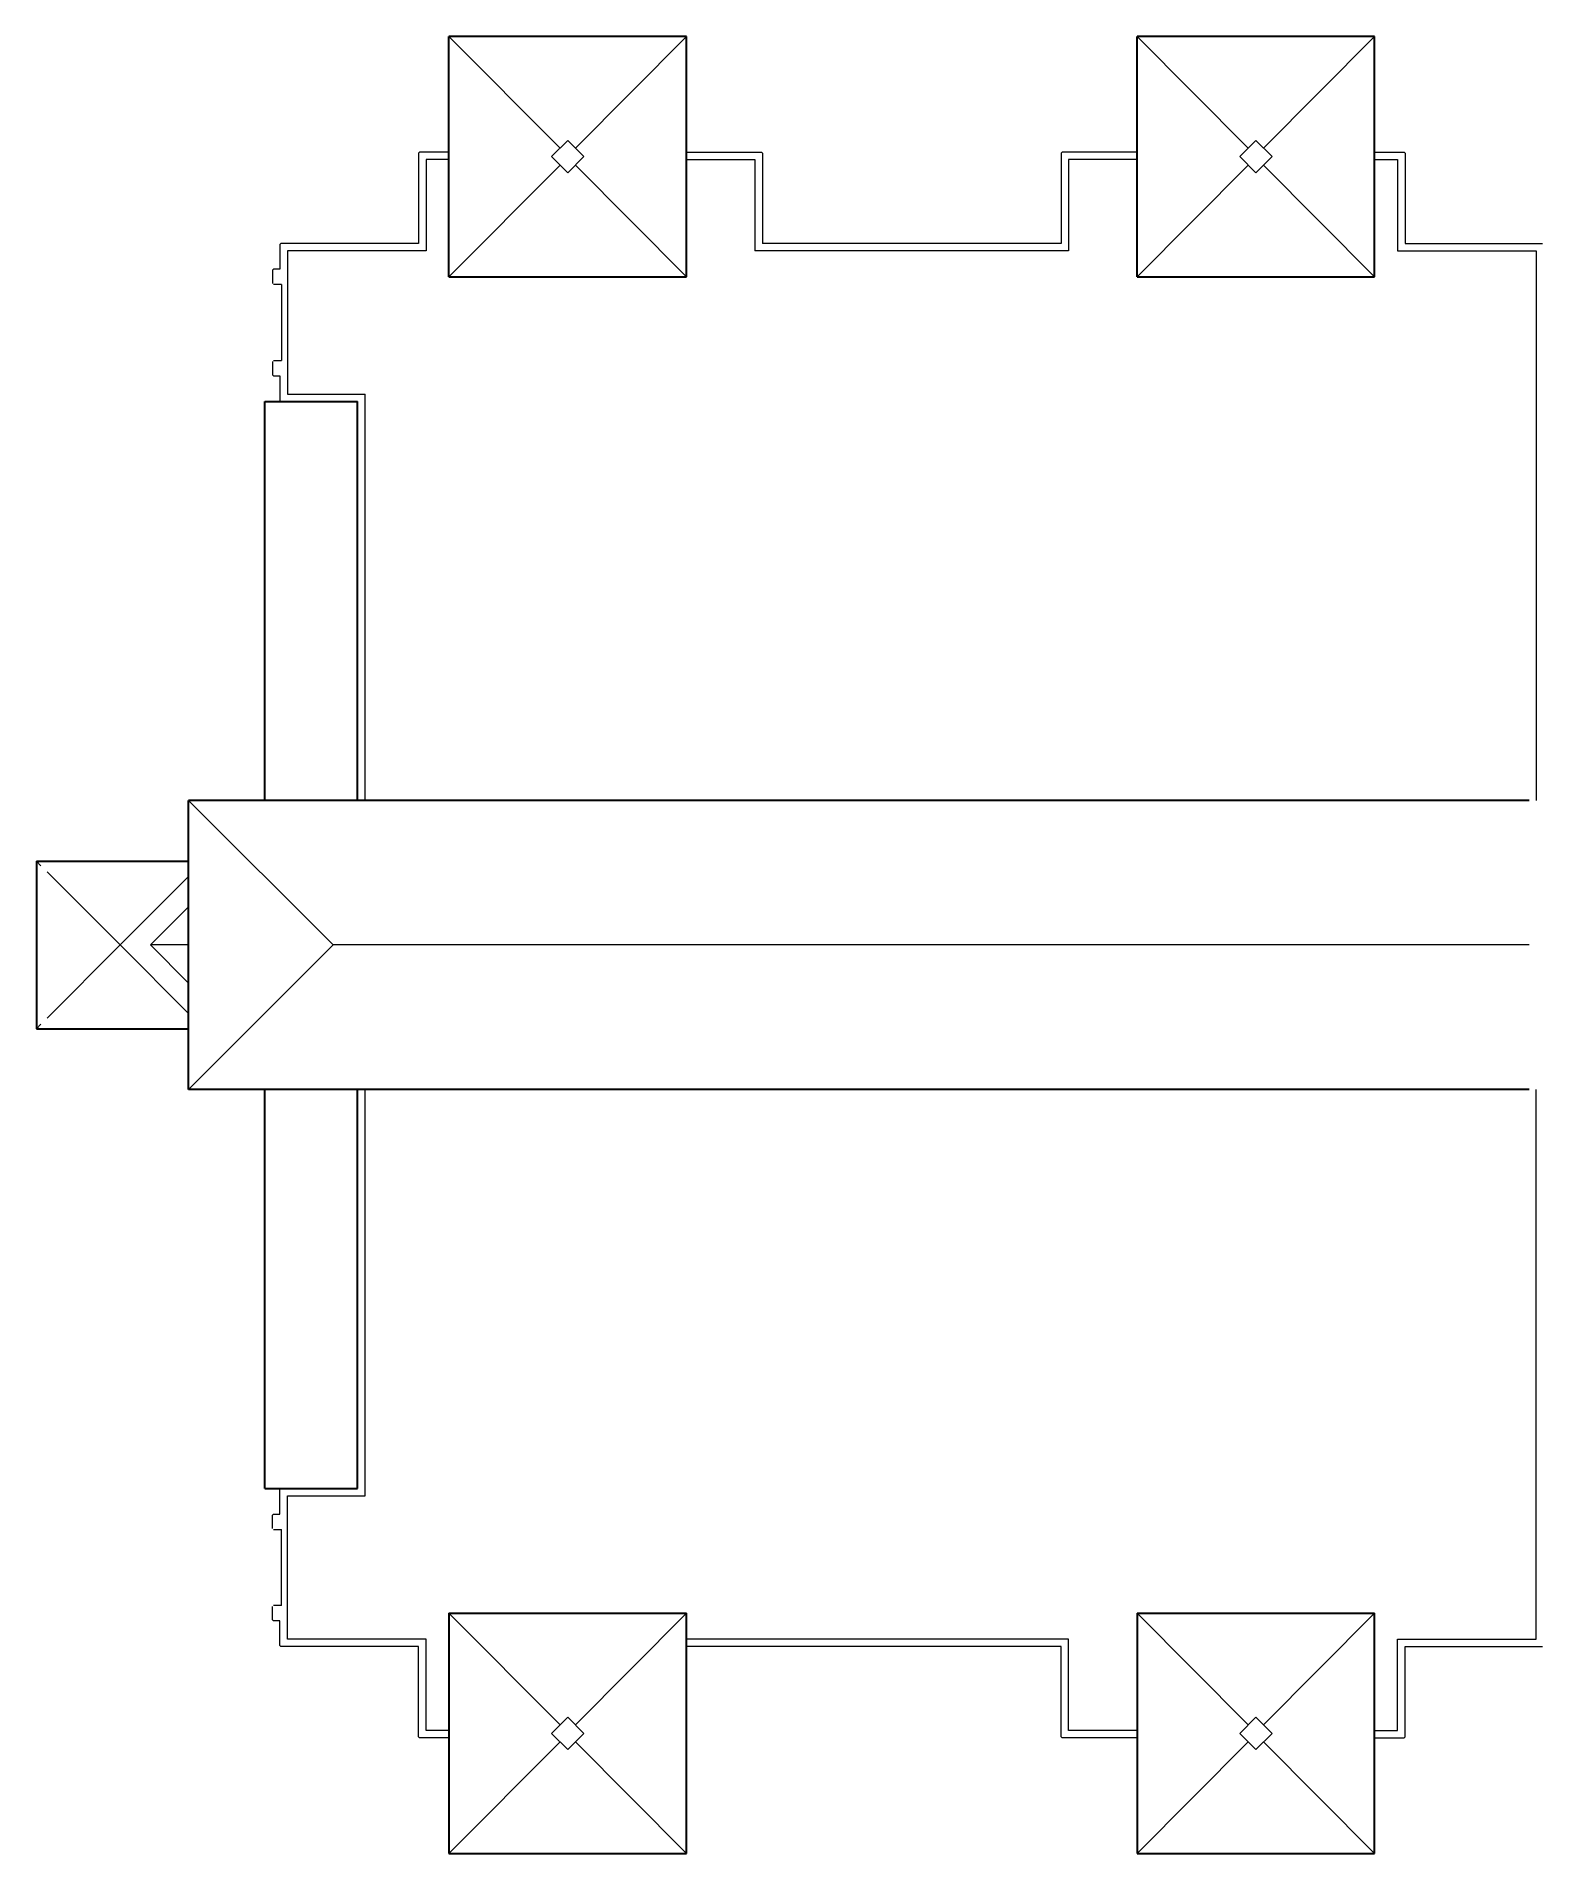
# Model space of a CAD drawing. Header units: inches. Extents: x 1097 to 10841, y 897 to 6841.
# Drawn here: x 1097 to 5054, y 1481 to 6257 of the extents above; entities that cross this region are included whole.
import ezdxf

# ---------------------------------------------------------------- set-up
doc = ezdxf.new("R2010")
doc.units = ezdxf.units.IN
doc.header["$MEASUREMENT"] = 0
doc.layers.add('Level 57', color=7, linetype='Continuous', lineweight=18, true_color=0xfefefe)

msp = doc.modelspace()

# ---------------------------------------------------------------- linework, layer by layer
at = {"layer": 'Level 57', "color": 30, "linetype": 'Continuous', "lineweight": 30, "true_color": 0xf26432}
for p, q in [((2804.544, 6256.544), (2180.544, 6256.544)), ((2180.544, 5624.544), (2180.544, 6256.544)), ((2804.544, 5624.544), (2804.544, 6256.544)), ((4612.544, 6256.544), (3988.544, 6256.544)), ((3988.544, 5624.544), (3988.544, 6256.544)), ((4612.544, 5624.544), (4612.544, 6256.544)), ((2180.544, 5624.544), (2804.544, 5624.544)), ((3988.544, 5624.544), (4612.544, 5624.544)), ((1696.587375, 4248.544), (1696.587375, 5296.544)), ((1696.587375, 5296.544), (1940.544, 5296.544)), ((1940.544, 4248.544), (1940.544, 5296.544)), ((5018.544125, 4248.544), (1496.544, 4248.544)), ((1496.544, 3488.544), (1496.544, 4248.544)), ((1096.544, 4088.544), (1096.544, 3648.544)), ((1096.544, 4088.544), (1496.544, 4088.544)), ((1096.544, 3648.544), (1496.544, 3648.544)), ((5018.544125, 3488.544), (1496.544, 3488.544)), ((1696.587375, 2440.4995), (1696.587375, 3488.544)), ((1940.544, 2440.4995), (1940.544, 3488.544)), ((1696.587375, 2440.4995), (1940.544, 2440.4995)), ((2180.544, 2112.544), (2804.544, 2112.544)), ((2180.544, 2112.544), (2180.544, 1480.544)), ((2804.544, 1480.544), (2804.544, 2112.544)), ((3988.544, 2112.544), (3988.544, 1480.544)), ((3988.544, 2112.544), (4612.544, 2112.544)), ((4612.544, 1480.544), (4612.544, 2112.544)), ((2180.544, 1480.544), (2804.544, 1480.544)), ((3988.544, 1480.544), (4612.544, 1480.544))]:
    msp.add_line(p, q, dxfattribs=at)
at = {"layer": 'Level 57', "color": 30, "linetype": 'Continuous', "lineweight": 13, "true_color": 0xf26432}
for p, q in [((2472.33075, 5962.75725), (2180.544, 6256.544)), ((2512.75725, 5962.75725), (2804.544, 6256.544)), ((4280.33075, 5962.75725), (3988.544, 6256.544)), ((4320.75725, 5962.75725), (4612.544, 6256.544)), ((2103.168875, 5952.544), (2100.543875, 5949.919)), ((2100.543875, 5949.919), (2100.543875, 5712.544)), ((2180.544, 5952.547875), (2103.168875, 5952.544)), ((2180.544, 5932.547875), (2120.543875, 5932.544875)), ((2120.543875, 5932.544875), (2120.543875, 5692.544)), ((2804.544, 5952.544), (3001.919, 5952.544)), ((2804.544, 5932.544), (2984.540875, 5932.544)), ((2984.540875, 5932.544), (2984.496875, 5692.543875)), ((3001.919, 5952.544), (3004.544, 5949.919)), ((3004.544, 5949.919), (3004.5005, 5712.543875)), ((3791.169, 5952.544), (3788.544, 5949.919)), ((3788.544, 5949.919), (3788.544, 5712.543875)), ((3988.544, 5952.544), (3791.169, 5952.544)), ((3808.544, 5932.544), (3808.544, 5692.543875)), ((3988.544, 5932.544), (3808.544, 5932.544)), ((4612.544, 5952.55025), (4689.919, 5952.544125)), ((4612.544, 5932.550125), (4672.544, 5932.5455)), ((4672.544, 5932.5455), (4672.544, 5692.544)), ((4689.919, 5952.544125), (4692.544, 5949.919125)), ((4692.544, 5949.919125), (4692.544, 5712.544)), ((2180.544, 5624.544), (2472.33075, 5918.33075)), ((2804.544, 5624.544), (2512.75725, 5918.33075)), ((3988.544, 5624.544), (4280.33075, 5918.33075)), ((4612.544, 5624.544), (4320.75725, 5918.33075)), ((1739.169, 5712.54325), (1736.544, 5709.91825)), ((1736.544, 5709.91825), (1736.544, 5644.544)), ((2100.543875, 5712.544), (1739.169, 5712.544)), ((2120.543875, 5692.544), (1756.544, 5692.544)), ((1756.544, 5692.544), (1756.544, 5316.544)), ((3808.544, 5692.543875), (2984.496875, 5692.543875)), ((3788.544, 5712.543875), (3004.5005, 5712.543875)), ((4672.544, 5692.544), (5036.54475, 5692.544)), ((4692.544, 5712.544), (5053.91975, 5712.544)), ((5036.54475, 5692.544), (5036.54475, 4248.544)), ((1719.169, 5644.544), (1716.544, 5641.919)), ((1716.544, 5641.919), (1716.544, 5607.169)), ((1736.544, 5644.544), (1719.169, 5644.544)), ((1740.544, 5604.544), (1719.169, 5604.544)), ((1740.544, 5604.544), (1740.544, 5404.544)), ((1716.544, 5401.919), (1716.544, 5367.169)), ((1719.169, 5404.544), (1740.544, 5404.544)), ((1716.544, 5367.169), (1719.169, 5364.544)), ((1719.169, 5364.544), (1736.544, 5364.544)), ((1736.544, 5364.544), (1736.544, 5299.169)), ((1756.544, 5316.544), (1960.544, 5316.544)), ((1960.544, 4248.544), (1960.544, 5316.544)), ((1736.544, 5299.169), (1739.169, 5296.544)), ((1876.544, 3868.544), (1496.544, 4248.544)), ((1108.544, 4076.544), (1096.544, 4088.544)), ((1316.544, 3868.544), (1124.544, 4060.544)), ((1496.544, 4048.544), (1316.544, 3868.544)), ((1496.544, 3968.544), (1396.544, 3868.544)), ((1316.544, 3868.544), (1124.544, 3676.544)), ((1496.544, 3688.544), (1316.544, 3868.544)), ((1496.544, 3768.544), (1396.544, 3868.544)), ((1496.544, 3868.544), (1396.544, 3868.544)), ((1876.544, 3868.544), (1496.544, 3488.544)), ((5018.544125, 3868.544), (1876.544, 3868.544)), ((1108.544, 3660.544), (1096.544, 3648.544)), ((1960.544, 2420.4995), (1960.544, 3488.544)), ((5036.52175, 2044.544), (5036.52175, 3488.544)), ((1736.544, 2437.8745), (1739.212375, 2440.4995)), ((1736.544, 2372.544), (1736.544, 2437.8745)), ((1756.544, 2044.54475), (1756.544, 2420.4995)), ((1756.544, 2420.4995), (1960.544, 2420.4995)), ((1716.544, 2369.919), (1719.169, 2372.544)), ((1716.544, 2335.169), (1716.544, 2369.919)), ((1719.169, 2372.544), (1736.544, 2372.544)), ((1719.169, 2332.544), (1740.544, 2332.544)), ((1740.544, 2132.544), (1740.544, 2332.544)), ((1716.544, 2095.169), (1716.544, 2129.919)), ((1740.544, 2132.544), (1719.169, 2132.544)), ((2472.33075, 1818.75725), (2180.544, 2112.544)), ((2512.75725, 1818.75725), (2804.544, 2112.544)), ((4280.33075, 1818.75725), (3988.544, 2112.544)), ((4320.75725, 1818.75725), (4612.544, 2112.544)), ((1719.169, 2092.544), (1716.544, 2095.169)), ((1736.544, 2092.544), (1719.169, 2092.544)), ((1736.544, 2027.169), (1736.544, 2092.544)), ((1739.169, 2024.54475), (1736.544, 2027.169)), ((2100.544, 2024.54475), (1739.169, 2024.54475)), ((2120.544, 2044.54475), (1756.544, 2044.54475)), ((2100.544, 1787.168875), (2100.544, 2024.54475)), ((2120.544, 1804.543875), (2120.544, 2044.54475)), ((3808.591125, 2044.54), (2804.544, 2044.567875)), ((3788.5875, 2024.5405), (2804.544, 2024.56825)), ((3788.544, 1787.169), (3788.5875, 2024.5405)), ((3808.547125, 1804.544), (3808.591125, 2044.54)), ((4672.544125, 1804.542625), (4672.544125, 2044.544)), ((4672.544125, 2044.544), (5036.52175, 2044.544)), ((4692.544125, 1787.169), (4692.544125, 2024.544)), ((4692.544125, 2024.544), (5053.89675, 2024.544)), ((2103.169, 1784.543875), (2100.544, 1787.168875)), ((2180.544, 1784.543875), (2103.169, 1784.543875)), ((2180.544, 1804.543875), (2120.544, 1804.543875)), ((2180.544, 1480.544), (2472.33075, 1774.33075)), ((2804.544, 1480.544), (2512.75725, 1774.33075)), ((3791.169, 1784.544), (3788.544, 1787.169)), ((3988.544, 1784.544), (3791.169, 1784.544)), ((3988.544, 1804.544), (3808.547125, 1804.544)), ((3988.544, 1480.544), (4280.33075, 1774.33075)), ((4612.544, 1480.544), (4320.75725, 1774.33075)), ((4612.5425, 1804.538125), (4672.544125, 1804.542625)), ((4612.544, 1784.538125), (4689.919125, 1784.544)), ((4689.919125, 1784.544), (4692.544125, 1787.169))]:
    msp.add_line(p, q, dxfattribs=at)
for points in [[(2492.544, 5898.117625), (2534.970375, 5940.544), (2492.544, 5982.970375), (2450.117625, 5940.544), (2492.544, 5898.117625)], [(4300.544, 5898.117625), (4342.970375, 5940.544), (4300.544, 5982.970375), (4258.117625, 5940.544), (4300.544, 5898.117625)], [(2492.544, 1754.117625), (2534.970375, 1796.544), (2492.544, 1838.970375), (2450.117625, 1796.544), (2492.544, 1754.117625)], [(4300.544, 1754.117625), (4342.970375, 1796.544), (4300.544, 1838.970375), (4258.117625, 1796.544), (4300.544, 1754.117625)]]:
    msp.add_lwpolyline(points, close=True, dxfattribs=at)

doc.saveas('drawing.dxf')
